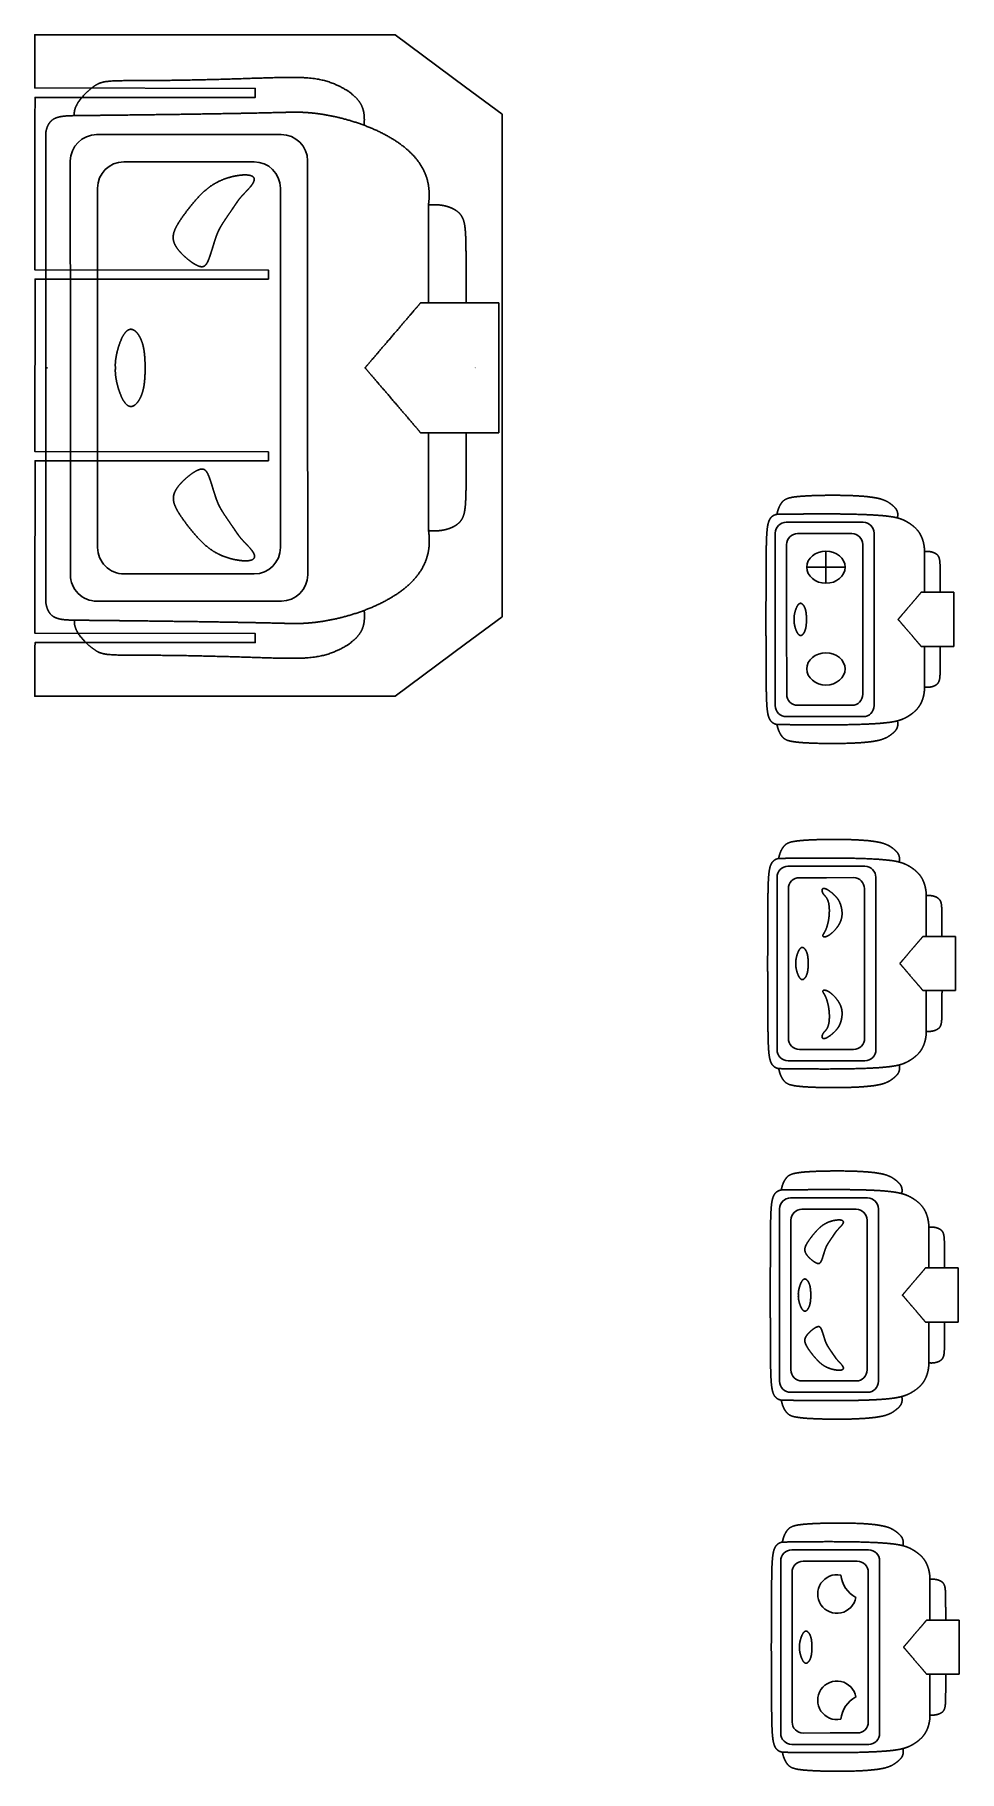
# Model space of a CAD drawing. Header units: millimetres. Extents: x -453 to 52, y -260 to 689.
import ezdxf

# ---------------------------------------------------------------- set-up
doc = ezdxf.new("R2010")
doc.units = ezdxf.units.MM
doc.layers.get('0').update_dxf_attribs({"linetype": 'CONTINUOUS'})

msp = doc.modelspace()

# ---------------------------------------------------------------- linework, layer by layer
for p, q in [((-369.01, 634.08), (-419.45, 634.07)), ((-369.01, 634.08), (-318.58, 634.09)), ((-433.84, 619.66), (-433.81, 506.61)), ((-369.01, 619.2), (-404.56, 619.19)), ((-369.01, 619.2), (-333.46, 619.21)), ((-304.18, 619.7), (-304.14, 506.64)), ((-418.96, 604.79), (-418.93, 506.61)), ((-319.05, 604.81), (-319.03, 506.64)), ((-199.66, 506.67), (-199.67, 542.21)), ((-433.78, 393.55), (-433.81, 506.61)), ((-418.91, 408.43), (-418.93, 506.61)), ((-319, 408.46), (-319.03, 506.64)), ((-304.11, 393.58), (-304.14, 506.64)), ((-199.66, 506.67), (-199.65, 471.13)), ((-21.54, 422.3), (-42.55, 422.29)), ((-21.54, 422.3), (-0.52, 422.3)), ((-48.55, 416.29), (-48.54, 369.18)), ((-42.35, 410.09), (-42.34, 369.18)), ((-21.54, 416.1), (-36.35, 416.09)), ((-21.54, 416.1), (-6.72, 416.1)), ((-0.72, 410.1), (-0.71, 369.2)), ((5.48, 416.3), (5.49, 369.2)), ((-20.86, 388.91), (-20.86, 406.49)), ((-368.95, 394.05), (-404.5, 394.04)), ((-368.95, 394.05), (-333.39, 394.06)), ((-31.31, 397.7), (-10.4, 397.7)), ((49.02, 384.02), (49.03, 354.4)), ((-368.94, 379.17), (-419.38, 379.15)), ((-368.94, 379.17), (-318.51, 379.18)), ((-48.53, 322.08), (-48.54, 369.18)), ((-42.33, 328.28), (-42.34, 369.18)), ((-0.7, 328.29), (-0.71, 369.2)), ((5.5, 322.09), (5.49, 369.2)), ((-21.51, 316.08), (-42.52, 316.08)), ((-21.51, 322.28), (-36.33, 322.28)), ((-21.51, 322.28), (-6.7, 322.29)), ((-21.51, 316.08), (-0.5, 316.09)), ((-47.61, 228.27), (-47.59, 181.16)), ((-20.59, 234.27), (-41.61, 234.27)), ((-20.59, 228.07), (-35.4, 228.07)), ((-20.59, 234.27), (0.42, 234.28)), ((-20.59, 228.07), (-5.78, 228.08)), ((6.42, 228.28), (6.44, 181.17)), ((-41.4, 222.07), (-41.39, 181.16)), ((0.22, 222.08), (0.24, 181.17)), ((49.97, 195.99), (49.98, 166.38)), ((-47.58, 134.05), (-47.59, 181.16)), ((-41.38, 140.25), (-41.39, 181.16)), ((0.25, 140.27), (0.24, 181.17)), ((6.45, 134.07), (6.44, 181.17)), ((-20.57, 134.26), (-35.38, 134.26)), ((-20.57, 134.26), (-5.75, 134.26)), ((-20.56, 128.06), (-41.58, 128.05)), ((-20.56, 128.06), (0.45, 128.07)), ((-19.19, 53.11), (-40.2, 53.1)), ((-19.19, 53.11), (1.82, 53.12)), ((-46.2, 47.1), (-46.19, 0)), ((-40, 40.9), (-39.99, 0)), ((-19.19, 46.91), (-34, 46.91)), ((-19.19, 46.91), (-4.37, 46.91)), ((1.63, 40.91), (1.64, 0.01)), ((7.83, 47.12), (7.84, 0.01)), ((51.37, 14.83), (33.58, 14.82)), ((51.37, 14.83), (51.38, -14.78)), ((1.65, -40.9), (1.64, 0.01)), ((7.85, -47.1), (7.84, 0.01)), ((-46.18, -47.11), (-46.19, 0)), ((-39.98, -40.91), (-39.99, 0)), ((51.38, -14.78), (33.58, -14.78)), ((-19.16, -46.9), (-33.98, -46.91)), ((-19.16, -46.9), (-4.35, -46.9)), ((-19.16, -53.1), (-40.17, -53.11)), ((-19.16, -53.1), (1.85, -53.1)), ((-18.56, -139.27), (-39.58, -139.27)), ((-18.56, -139.27), (2.45, -139.26)), ((-45.58, -145.28), (-45.56, -192.38)), ((-39.38, -151.48), (-39.36, -192.38)), ((-18.56, -145.47), (-33.38, -145.47)), ((-18.56, -145.47), (-3.75, -145.47)), ((2.25, -151.46), (2.26, -192.37)), ((8.45, -145.26), (8.46, -192.37)), ((52, -177.55), (34.2, -177.56)), ((52, -177.55), (52, -207.16)), ((-45.55, -239.49), (-45.56, -192.38)), ((-39.35, -233.29), (-39.36, -192.38)), ((2.27, -233.28), (2.26, -192.37)), ((8.48, -239.48), (8.46, -192.37)), ((52, -207.16), (34.21, -207.16)), ((-18.54, -245.48), (-39.55, -245.49)), ((-18.54, -239.28), (-33.35, -239.29)), ((-18.54, -239.28), (-3.72, -239.28)), ((-18.54, -245.48), (2.48, -245.48))]:
    msp.add_line(p, q)
msp.add_lwpolyline([(-217.81, 660.06), (-197.82, 645.2), (-197.82, 559.45), (-197.82, 370.66), (-217.81, 355.8), (-256.29, 327.21), (-351.75, 327.21), (-453.3, 327.21), (-453.3, 353.89), (-453.1, 356.54), (-332.78, 356.54), (-332.78, 361.44), (-453.3, 361.69), (-453.3, 373.62), (-453.1, 455.83), (-325.61, 455.83), (-325.61, 460.73), (-453.3, 460.98), (-453.1, 555.13), (-325.61, 555.13), (-325.61, 560.03), (-453.3, 560.28), (-453.3, 613), (-453.3, 642.25), (-453.1, 654.43), (-332.78, 654.43), (-332.78, 659.33), (-453.3, 659.58), (-453.3, 661.98), (-453.3, 688.65), (-351.75, 688.65), (-256.29, 688.65)], close=True)
for points in [[(-4.49, -165.22, -0.248548), (-12.75, -153.01, 2.449085)], [(-12.75, -231.76, -2.449085), (-4.49, -219.55, 0.248548)]]:
    msp.add_lwpolyline(points, format="xyb", close=True)
for centre, radius, start, end in [((-419.44, 619.67), 14.4, 90.01578, 180.01578), ((-318.58, 619.69), 14.4, 0.01578, 90.01578), ((-404.56, 604.79), 14.4, 90.01578, 180.01578), ((-333.45, 604.81), 14.4, 0.01578, 90.01578), ((-42.55, 416.29), 6, 90.01567, 180.01567), ((-0.52, 416.3), 6, 0.01567, 90.01567), ((-404.51, 408.44), 14.4, 180.01567, 270.01567), ((-333.4, 408.46), 14.4, -89.98433, 0.01567), ((-36.35, 410.09), 6, 90.01567, 180.01567), ((-6.72, 410.1), 6, 0.01567, 90.01567), ((-419.38, 393.55), 14.4, 180.01567, 270.01567), ((-318.51, 393.58), 14.4, -89.98433, 0.01567), ((-36.33, 328.28), 6, 180.01567, 270.01567), ((-6.7, 328.29), 6, -89.98433, 0.01567), ((-42.53, 322.08), 6, 180.01567, 270.01567), ((-0.5, 322.09), 6, -89.98433, 0.01567), ((-41.61, 228.27), 6, 90.01567, 180.01567), ((-35.4, 222.07), 6, 90.01567, 180.01567), ((-5.78, 222.08), 6, 0.01567, 90.01567), ((0.42, 228.28), 6, 0.01567, 90.01567), ((-41.58, 134.05), 6, 180.01567, 270.01567), ((-35.38, 140.26), 6, 180.01567, 270.01567), ((-5.75, 140.26), 6, -89.98433, 0.01567), ((0.45, 134.07), 6, -89.98433, 0.01567), ((-40.2, 47.1), 6, 90.01567, 180.01567), ((1.83, 47.12), 6, 0.01567, 90.01567), ((-34, 40.91), 6, 90.01567, 180.01567), ((-4.37, 40.91), 6, 0.01567, 90.01567), ((-40.18, -47.11), 6, 180.01567, 270.01567), ((-33.98, -40.91), 6, 180.01567, 270.01567), ((-4.35, -40.9), 6, -89.98433, 0.01567), ((1.85, -47.1), 6, -89.98433, 0.01567), ((-39.58, -145.27), 6, 90.01567, 180.01567), ((2.45, -145.26), 6, 0.01567, 90.01567), ((-33.38, -151.47), 6, 90.01567, 180.01567), ((-3.75, -151.47), 6, 0.01567, 90.01567), ((-33.35, -233.29), 6, 180.01567, 270.01567), ((-3.73, -233.28), 6, -89.98433, 0.01567), ((-39.55, -239.49), 6, 180.01567, 270.01567), ((2.48, -239.48), 6, -89.98433, 0.01567)]:
    msp.add_arc(centre, radius, start, end)
for centre, major_axis in [((-20.86, 397.7), (10.46, 0)), ((-20.87, 342.12), (10.46, -0.01))]:
    msp.add_ellipse(centre, major_axis=major_axis, ratio=0.840606)
for points in [[(-273.32, 639.19), (-273.27, 639.65), (-273.18, 640.58), (-273.12, 642.04), (-273.15, 644.1), (-273.47, 646.87), (-274.37, 649.81), (-276.23, 652.9), (-279.35, 656.05), (-283.66, 659.06), (-288.84, 661.69), (-294.57, 663.71), (-300.84, 664.96), (-308.1, 665.43), (-317.84, 665.36), (-330.29, 664.98), (-344.96, 664.48), (-360.82, 664.03), (-376.53, 663.73), (-390.76, 663.61), (-402.41, 663.6), (-410.83, 663.52), (-416.16, 663.04), (-419.47, 661.69), (-423.41, 658.75), (-427.84, 654.45), (-430.7, 650.43), (-431.71, 647.4), (-431.75, 645.42), (-431.62, 644.45)], [(-238.13, 595.58), (-237.93, 596.93), (-237.64, 599.57), (-237.56, 603.43), (-238.18, 608.36), (-240.16, 614.13), (-243.36, 619.49), (-247.73, 624.43), (-253.15, 628.92), (-259.42, 632.93), (-266.31, 636.45), (-273.58, 639.44), (-281, 641.9), (-288.4, 643.82), (-295.66, 645.21), (-302.73, 646.09), (-308.22, 646.4), (-312.23, 646.41), (-314.85, 646.32), (-316.16, 646.25)], [(-277.64, 654.17), (-277.64, 654.17), (-277.64, 654.17), (-277.64, 654.17), (-277.64, 654.17), (-277.64, 654.17)], [(-431.65, 644.65), (-431.65, 644.6), (-431.66, 644.56), (-431.67, 644.52), (-431.68, 644.48), (-431.69, 644.43)], [(-431.62, 644.45), (-431.62, 644.45), (-431.62, 644.45), (-431.63, 644.45), (-431.63, 644.44), (-431.64, 644.44), (-431.66, 644.44), (-431.67, 644.44), (-431.68, 644.43), (-431.69, 644.43)], [(-431.62, 644.45), (-431.62, 644.45), (-431.62, 644.45), (-431.63, 644.44), (-431.63, 644.44), (-431.64, 644.44), (-431.66, 644.44), (-431.67, 644.44), (-431.68, 644.43), (-431.69, 644.43)], [(-431.69, 644.43), (-431.69, 644.43), (-431.69, 644.43), (-431.69, 644.42), (-431.69, 644.42), (-431.69, 644.42), (-431.69, 644.42), (-431.69, 644.42), (-431.69, 644.42), (-431.69, 644.41)], [(-431.69, 644.43), (-431.69, 644.43), (-431.69, 644.43), (-431.69, 644.42), (-431.69, 644.42), (-431.69, 644.42), (-431.69, 644.42), (-431.69, 644.42), (-431.69, 644.42), (-431.69, 644.41)], [(-427.67, 644.49), (-428.41, 644.48), (-429.17, 644.47), (-429.96, 644.47), (-430.78, 644.46), (-431.62, 644.45)], [(-406.47, 644.74), (-407.32, 644.73), (-409.01, 644.71), (-411.56, 644.68), (-414.95, 644.64), (-419.19, 644.59), (-422.58, 644.55), (-425.12, 644.52), (-426.82, 644.5), (-427.67, 644.49)], [(-245.54, 621.74), (-245.54, 621.74), (-245.54, 621.74), (-245.54, 621.74), (-245.54, 621.74), (-245.54, 621.74)], [(-358.28, 565.71), (-358.14, 566.08), (-357.84, 566.86), (-357.4, 568.12), (-356.81, 569.95), (-356.07, 572.34), (-355.36, 574.68), (-354.67, 576.86), (-354, 578.83), (-353.3, 580.61), (-352.49, 582.32), (-351.52, 584.07), (-350.34, 585.96), (-348.96, 588.03), (-347.47, 590.21), (-345.99, 592.37), (-344.61, 594.4), (-343.42, 596.17), (-342.4, 597.67), (-341.46, 598.96), (-340.42, 600.21), (-339.14, 601.58), (-337.57, 603.17), (-335.87, 604.97), (-334.34, 606.86), (-333.32, 608.67), (-333.12, 610.2), (-333.93, 611.33), (-335.71, 611.98), (-338.28, 612.16), (-341.38, 611.93), (-344.7, 611.33), (-348.01, 610.44), (-351.15, 609.29), (-354.04, 607.9), (-356.7, 606.28), (-359.15, 604.44), (-361.44, 602.39), (-363.65, 600.14), (-365.82, 597.72), (-367.95, 595.17), (-370.02, 592.55), (-371.98, 589.94), (-373.76, 587.38), (-375.31, 584.94), (-376.53, 582.64), (-377.36, 580.48), (-377.74, 578.45), (-377.64, 576.48), (-377.04, 574.53), (-375.97, 572.57), (-374.48, 570.6), (-372.68, 568.65), (-370.69, 566.81), (-368.64, 565.14), (-366.66, 563.73), (-364.84, 562.66), (-363.24, 561.99), (-361.88, 561.77), (-360.76, 562.02), (-359.83, 562.75), (-359.19, 563.72), (-358.73, 564.65), (-358.43, 565.35), (-358.28, 565.71)], [(-217.45, 542.2), (-217.46, 543.59), (-217.47, 546.34), (-217.49, 550.32), (-217.51, 555.33), (-217.53, 561.1), (-217.55, 566.36), (-217.59, 571.12), (-217.65, 575.35), (-217.77, 579.07), (-217.98, 582.29), (-218.33, 585.03), (-218.89, 587.35), (-219.73, 589.29), (-220.9, 590.93), (-222.42, 592.3), (-224.25, 593.44), (-226.32, 594.36), (-228.56, 595.06), (-230.9, 595.54), (-233.28, 595.79), (-235.21, 595.82), (-236.67, 595.74), (-237.64, 595.64), (-238.13, 595.58)], [(-238.13, 595.58), (-238.13, 593.45), (-238.13, 589.18), (-238.12, 582.77), (-238.12, 574.23), (-238.11, 563.55), (-238.11, 555), (-238.1, 548.59), (-238.1, 544.32), (-238.1, 542.19)], [(-242.38, 542.18), (-243.59, 540.76), (-246.02, 537.92), (-249.66, 533.66), (-254.52, 527.98), (-260.59, 520.88), (-265.44, 515.2), (-269.08, 510.94), (-271.51, 508.1), (-272.72, 506.68)], [(-238.1, 542.19), (-238.51, 542.19), (-239.26, 542.18), (-240.18, 542.18), (-241.04, 542.18), (-241.72, 542.18), (-242.06, 542.18), (-242.25, 542.18), (-242.34, 542.18), (-242.38, 542.18)], [(-217.45, 542.2), (-219.44, 542.2), (-222.81, 542.19), (-226.1, 542.19), (-227.65, 542.19), (-227.9, 542.19), (-229.45, 542.19), (-232.74, 542.19), (-236.12, 542.19), (-238.1, 542.19)], [(-199.67, 542.21), (-199.83, 542.21), (-200.21, 542.21), (-200.98, 542.21), (-202.41, 542.2), (-205.22, 542.2), (-208.81, 542.2), (-212.62, 542.2), (-215.75, 542.2), (-217.45, 542.2)], [(-392.97, 506.62), (-392.97, 506.99), (-392.97, 507.74), (-392.98, 508.86), (-393.03, 510.33), (-393.13, 512.16), (-393.28, 513.97), (-393.49, 515.76), (-393.79, 517.55), (-394.2, 519.33), (-394.76, 521.1), (-395.49, 522.85), (-396.4, 524.51), (-397.49, 525.99), (-398.72, 527.13), (-400.04, 527.78), (-401.4, 527.8), (-402.74, 527.13), (-404.02, 525.81), (-405.2, 523.94), (-406.26, 521.69), (-407.17, 519.23), (-407.93, 516.72), (-408.53, 514.3), (-408.95, 512.03), (-409.21, 509.98), (-409.28, 508.51), (-409.26, 507.52), (-409.21, 506.91), (-409.18, 506.61)], [(-446.24, 506.6), (-446.28, 506.6), (-446.36, 506.6), (-446.47, 506.61), (-446.63, 506.61), (-446.82, 506.61), (-446.97, 506.61), (-447.09, 506.62), (-447.16, 506.62), (-447.2, 506.62)], [(-446.24, 506.6), (-446.28, 506.6), (-446.36, 506.6), (-446.47, 506.6), (-446.63, 506.6), (-446.82, 506.59), (-446.97, 506.59), (-447.09, 506.59), (-447.16, 506.59), (-447.2, 506.59)], [(-392.97, 506.62), (-392.97, 506.24), (-392.97, 505.49), (-392.98, 504.38), (-393.02, 502.9), (-393.12, 501.08), (-393.27, 499.27), (-393.48, 497.47), (-393.78, 495.69), (-394.19, 493.91), (-394.75, 492.13), (-395.48, 490.38), (-396.39, 488.72), (-397.48, 487.24), (-398.71, 486.1), (-400.03, 485.45), (-401.39, 485.43), (-402.73, 486.1), (-404.01, 487.42), (-405.19, 489.29), (-406.25, 491.54), (-407.17, 494), (-407.93, 496.5), (-408.52, 498.93), (-408.95, 501.19), (-409.21, 503.25), (-409.28, 504.71), (-409.26, 505.7), (-409.21, 506.32), (-409.18, 506.61)], [(-272.7, 506.65), (-272.7, 506.66), (-272.71, 506.66), (-272.71, 506.67), (-272.72, 506.68), (-272.72, 506.68)], [(-272.7, 506.65), (-272.7, 506.64), (-272.71, 506.64), (-272.71, 506.63), (-272.72, 506.62), (-272.72, 506.62)], [(-242.36, 471.13), (-243.57, 472.55), (-246, 475.39), (-249.65, 479.65), (-254.5, 485.33), (-260.58, 492.42), (-265.44, 498.1), (-269.08, 502.36), (-271.51, 505.2), (-272.72, 506.62)], [(-212.56, 506.73), (-212.56, 506.72), (-212.55, 506.71), (-212.55, 506.69), (-212.54, 506.68), (-212.54, 506.67)], [(-212.56, 506.6), (-212.56, 506.61), (-212.55, 506.63), (-212.55, 506.64), (-212.54, 506.65), (-212.54, 506.67)], [(-238.08, 471.13), (-238.49, 471.13), (-239.24, 471.13), (-240.16, 471.13), (-241.02, 471.13), (-241.7, 471.13), (-242.04, 471.13), (-242.23, 471.13), (-242.32, 471.13), (-242.36, 471.13)], [(-217.43, 471.13), (-219.42, 471.13), (-222.79, 471.13), (-226.08, 471.13), (-227.63, 471.13), (-227.89, 471.13), (-229.43, 471.13), (-232.72, 471.13), (-236.1, 471.13), (-238.08, 471.13)], [(-217.43, 471.13), (-217.44, 469.74), (-217.45, 466.99), (-217.47, 463.01), (-217.48, 458), (-217.5, 452.23), (-217.52, 446.97), (-217.55, 442.21), (-217.61, 437.98), (-217.73, 434.26), (-217.94, 431.04), (-218.29, 428.3), (-218.85, 425.98), (-219.68, 424.04), (-220.85, 422.4), (-222.37, 421.03), (-224.2, 419.88), (-226.28, 418.96), (-228.52, 418.26), (-230.85, 417.79), (-233.23, 417.53), (-235.16, 417.51), (-236.62, 417.58), (-237.59, 417.68), (-238.08, 417.73)], [(-238.08, 417.73), (-238.08, 419.87), (-238.08, 424.14), (-238.08, 430.55), (-238.08, 439.09), (-238.08, 449.77), (-238.08, 458.32), (-238.08, 464.73), (-238.08, 469), (-238.08, 471.13)], [(-199.65, 471.13), (-199.81, 471.13), (-200.19, 471.13), (-200.96, 471.13), (-202.39, 471.13), (-205.2, 471.13), (-208.79, 471.13), (-212.6, 471.13), (-215.73, 471.13), (-217.43, 471.13)], [(-358.18, 447.5), (-358.03, 447.14), (-357.74, 446.36), (-357.29, 445.1), (-356.7, 443.27), (-355.96, 440.88), (-355.24, 438.54), (-354.55, 436.36), (-353.88, 434.4), (-353.17, 432.62), (-352.36, 430.91), (-351.39, 429.16), (-350.2, 427.27), (-348.82, 425.2), (-347.33, 423.03), (-345.84, 420.87), (-344.46, 418.85), (-343.26, 417.07), (-342.25, 415.58), (-341.3, 414.28), (-340.26, 413.04), (-338.98, 411.67), (-337.41, 410.08), (-335.7, 408.28), (-334.16, 406.39), (-333.14, 404.59), (-332.94, 403.06), (-333.75, 401.93), (-335.53, 401.28), (-338.1, 401.09), (-341.19, 401.32), (-344.52, 401.91), (-347.83, 402.8), (-350.97, 403.94), (-353.87, 405.33), (-356.53, 406.94), (-358.98, 408.77), (-361.28, 410.82), (-363.49, 413.07), (-365.66, 415.49), (-367.79, 418.03), (-369.87, 420.65), (-371.83, 423.26), (-373.62, 425.81), (-375.17, 428.25), (-376.4, 430.55), (-377.23, 432.7), (-377.62, 434.74), (-377.52, 436.71), (-376.93, 438.65), (-375.86, 440.62), (-374.37, 442.59), (-372.57, 444.54), (-370.59, 446.39), (-368.54, 448.06), (-366.56, 449.48), (-364.74, 450.55), (-363.14, 451.22), (-361.79, 451.44), (-360.66, 451.2), (-359.73, 450.47), (-359.09, 449.5), (-358.63, 448.57), (-358.33, 447.87), (-358.18, 447.5)], [(18.19, 424.64), (18.25, 424.93), (18.35, 425.51), (18.43, 426.33), (18.38, 427.35), (18.06, 428.48), (17.51, 429.49), (16.77, 430.38), (15.91, 431.2), (14.97, 431.96), (13.98, 432.69), (12.9, 433.41), (11.6, 434.1), (9.96, 434.75), (7.84, 435.34), (5.15, 435.85), (1.87, 436.27), (-1.98, 436.6), (-6.28, 436.83), (-10.92, 436.97), (-15.73, 437.02), (-20.54, 437.01), (-25.18, 436.92), (-29.47, 436.78), (-33.29, 436.57), (-36.54, 436.31), (-39.17, 435.97), (-41.19, 435.54), (-42.7, 435), (-43.81, 434.32), (-44.67, 433.5), (-45.37, 432.56), (-45.97, 431.56), (-46.46, 430.58), (-46.85, 429.65), (-47.17, 428.64), (-47.4, 427.79), (-47.54, 427.18), (-47.62, 426.8), (-47.65, 426.61)], [(-238.08, 417.73), (-237.88, 416.39), (-237.59, 413.75), (-237.51, 409.89), (-238.12, 404.96), (-240.1, 399.19), (-243.3, 393.83), (-247.66, 388.88), (-253.08, 384.39), (-259.35, 380.38), (-266.24, 376.86), (-273.51, 373.86), (-280.93, 371.39), (-288.33, 369.47), (-295.59, 368.08), (-302.66, 367.19), (-308.14, 366.88), (-312.15, 366.87), (-314.78, 366.96), (-316.08, 367.02)], [(-47.65, 426.61), (-47.92, 426.55), (-48.43, 426.42), (-49.15, 426.17), (-49.99, 425.73), (-50.85, 425), (-51.53, 424.07), (-52.06, 422.97), (-52.46, 421.68), (-52.77, 420.19), (-53, 418.48), (-53.17, 416.52), (-53.3, 414.28), (-53.4, 411.74), (-53.47, 408.89), (-53.52, 405.75), (-53.55, 402.39), (-53.57, 398.86), (-53.58, 395.24), (-53.59, 391.61), (-53.6, 388.05), (-53.61, 384.63), (-53.62, 381.4), (-53.63, 378.41), (-53.65, 375.68), (-53.67, 373.22), (-53.68, 371.46), (-53.7, 370.27), (-53.71, 369.54), (-53.72, 369.18)], [(-47.63, 426.62), (-47.63, 426.62), (-47.63, 426.62), (-47.63, 426.61), (-47.64, 426.61), (-47.64, 426.61), (-47.65, 426.61), (-47.65, 426.61), (-47.65, 426.61), (-47.65, 426.61)], [(-47.65, 426.61), (-47.65, 426.61), (-47.65, 426.61), (-47.65, 426.61), (-47.65, 426.61), (-47.65, 426.61), (-47.65, 426.6), (-47.65, 426.6), (-47.65, 426.6), (-47.65, 426.6)], [(-37.15, 426.74), (-37.57, 426.73), (-38.4, 426.72), (-39.66, 426.71), (-41.34, 426.69), (-43.43, 426.66), (-45.11, 426.65), (-46.37, 426.63), (-47.21, 426.62), (-47.63, 426.62)], [(18.19, 424.64), (17.29, 424.88), (15.21, 425.32), (11.26, 425.86), (4.47, 426.37), (-6.32, 426.74), (-16.98, 426.86), (-26.43, 426.84), (-33.45, 426.78), (-37.15, 426.74)], [(33, 406.26), (33, 406.5), (32.99, 406.98), (32.96, 407.71), (32.88, 408.68), (32.7, 409.9), (32.45, 411.14), (32.11, 412.37), (31.69, 413.59), (31.18, 414.79), (30.57, 415.94), (29.87, 417.04), (29.07, 418.06), (28.18, 419), (27.23, 419.86), (26.25, 420.64), (25.26, 421.36), (24.25, 422.02), (23.23, 422.63), (22.17, 423.2), (21.01, 423.72), (19.97, 424.11), (19.11, 424.38), (18.5, 424.55), (18.19, 424.64)], [(41.61, 384.01), (41.61, 384.61), (41.61, 385.79), (41.6, 387.48), (41.6, 389.62), (41.59, 392.06), (41.58, 394.28), (41.56, 396.28), (41.53, 398.04), (41.47, 399.58), (41.38, 400.9), (41.22, 402.01), (40.97, 402.94), (40.62, 403.72), (40.12, 404.37), (39.49, 404.93), (38.73, 405.39), (37.87, 405.76), (36.95, 406.05), (35.99, 406.24), (35.01, 406.34), (34.21, 406.35), (33.6, 406.32), (33.2, 406.28), (33, 406.26)], [(33, 406.26), (33, 405.37), (33, 403.59), (33, 400.92), (33, 397.36), (33, 392.91), (33.01, 389.35), (33.01, 386.68), (33.01, 384.9), (33.01, 384.01)], [(-245.47, 391.57), (-245.47, 391.57), (-245.47, 391.57), (-245.47, 391.57), (-245.47, 391.57), (-245.47, 391.57)], [(31.23, 384.01), (30.72, 383.41), (29.71, 382.23), (28.19, 380.45), (26.17, 378.08), (23.64, 375.12), (21.62, 372.74), (20.1, 370.97), (19.09, 369.78), (18.58, 369.19)], [(33.01, 384.01), (32.94, 384.01), (32.79, 384.01), (32.58, 384.01), (32.3, 384.01), (31.94, 384.01), (31.65, 384.01), (31.44, 384.01), (31.3, 384.01), (31.23, 384.01)], [(41.61, 384.01), (41.27, 384.01), (40.58, 384.01), (39.55, 384.01), (38.17, 384.01), (36.45, 384.01), (35.07, 384.01), (34.04, 384.01), (33.35, 384.01), (33.01, 384.01)], [(49.02, 384.02), (48.73, 384.02), (48.13, 384.02), (47.24, 384.02), (46.06, 384.01), (44.58, 384.01), (43.39, 384.01), (42.5, 384.01), (41.91, 384.01), (41.61, 384.01)], [(-273.24, 374.11), (-273.19, 373.65), (-273.11, 372.72), (-273.04, 371.26), (-273.08, 369.2), (-273.39, 366.43), (-274.29, 363.49), (-276.15, 360.39), (-279.26, 357.25), (-283.58, 354.24), (-288.75, 351.6), (-294.48, 349.58), (-300.75, 348.33), (-308.02, 347.85), (-317.75, 347.91), (-330.2, 348.29), (-344.88, 348.78), (-360.73, 349.22), (-376.44, 349.51), (-390.68, 349.62), (-402.32, 349.63), (-410.74, 349.7), (-416.08, 350.18), (-419.38, 351.53), (-423.33, 354.46), (-427.76, 358.76), (-430.62, 362.78), (-431.63, 365.81), (-431.68, 367.79), (-431.55, 368.77)], [(-31.52, 369.19), (-31.52, 369.34), (-31.52, 369.65), (-31.52, 370.12), (-31.54, 370.73), (-31.58, 371.49), (-31.64, 372.25), (-31.74, 373), (-31.86, 373.74), (-32.04, 374.48), (-32.27, 375.22), (-32.57, 375.95), (-32.95, 376.64), (-33.39, 377.26), (-33.89, 377.73), (-34.44, 378.01), (-35, 378.02), (-35.55, 377.75), (-36.09, 377.21), (-36.58, 376.43), (-37.03, 375.5), (-37.42, 374.48), (-37.75, 373.43), (-38, 372.42), (-38.18, 371.47), (-38.29, 370.61), (-38.32, 369.99), (-38.31, 369.57), (-38.29, 369.31), (-38.27, 369.19)], [(-431.61, 368.78), (-431.61, 368.78), (-431.61, 368.79), (-431.61, 368.79), (-431.61, 368.79), (-431.61, 368.79), (-431.61, 368.79), (-431.61, 368.79), (-431.62, 368.8), (-431.62, 368.8)], [(-431.55, 368.77), (-431.55, 368.77), (-431.55, 368.77), (-431.55, 368.77), (-431.56, 368.77), (-431.57, 368.77), (-431.58, 368.77), (-431.59, 368.78), (-431.61, 368.78), (-431.61, 368.78)], [(-431.57, 368.57), (-431.58, 368.61), (-431.59, 368.65), (-431.59, 368.69), (-431.6, 368.74), (-431.61, 368.78)], [(-427.59, 368.72), (-428.33, 368.73), (-429.1, 368.74), (-429.89, 368.75), (-430.7, 368.76), (-431.55, 368.77)], [(-406.4, 368.49), (-407.24, 368.5), (-408.94, 368.52), (-411.48, 368.55), (-414.87, 368.58), (-419.11, 368.63), (-422.5, 368.67), (-425.05, 368.7), (-426.74, 368.71), (-427.59, 368.72)], [(-47.62, 311.76), (-47.89, 311.81), (-48.4, 311.94), (-49.12, 312.19), (-49.95, 312.63), (-50.82, 313.37), (-51.5, 314.29), (-52.03, 315.4), (-52.43, 316.69), (-52.74, 318.17), (-52.97, 319.88), (-53.15, 321.84), (-53.28, 324.08), (-53.38, 326.63), (-53.45, 329.48), (-53.5, 332.61), (-53.53, 335.97), (-53.55, 339.5), (-53.57, 343.12), (-53.58, 346.75), (-53.59, 350.32), (-53.6, 353.74), (-53.61, 356.96), (-53.63, 359.95), (-53.64, 362.69), (-53.66, 365.15), (-53.68, 366.9), (-53.7, 368.09), (-53.71, 368.83), (-53.72, 369.18)], [(-31.52, 369.19), (-31.52, 369.03), (-31.52, 368.72), (-31.52, 368.26), (-31.54, 367.64), (-31.58, 366.88), (-31.64, 366.13), (-31.73, 365.38), (-31.86, 364.64), (-32.04, 363.89), (-32.27, 363.15), (-32.57, 362.43), (-32.94, 361.73), (-33.39, 361.12), (-33.89, 360.64), (-34.43, 360.37), (-34.99, 360.35), (-35.55, 360.62), (-36.08, 361.17), (-36.58, 361.94), (-37.03, 362.87), (-37.42, 363.89), (-37.75, 364.94), (-38, 365.95), (-38.18, 366.9), (-38.29, 367.76), (-38.32, 368.38), (-38.31, 368.8), (-38.29, 369.06), (-38.27, 369.19)], [(31.23, 354.4), (30.73, 354.99), (29.72, 356.18), (28.2, 357.95), (26.17, 360.32), (23.64, 363.27), (21.62, 365.64), (20.1, 367.41), (19.09, 368.6), (18.58, 369.19)], [(-277.56, 359.13), (-277.56, 359.13), (-277.56, 359.13), (-277.56, 359.13), (-277.56, 359.13), (-277.56, 359.13)], [(33.02, 354.4), (32.95, 354.4), (32.8, 354.4), (32.59, 354.4), (32.3, 354.4), (31.95, 354.4), (31.66, 354.4), (31.45, 354.4), (31.31, 354.4), (31.23, 354.4)], [(41.62, 354.4), (41.28, 354.4), (40.59, 354.4), (39.56, 354.4), (38.18, 354.4), (36.46, 354.4), (35.08, 354.4), (34.05, 354.4), (33.36, 354.4), (33.02, 354.4)], [(41.62, 354.4), (41.62, 353.8), (41.62, 352.63), (41.61, 350.93), (41.61, 348.8), (41.6, 346.35), (41.59, 344.13), (41.57, 342.14), (41.54, 340.37), (41.49, 338.84), (41.39, 337.52), (41.24, 336.41), (40.99, 335.47), (40.63, 334.7), (40.14, 334.04), (39.51, 333.49), (38.75, 333.02), (37.89, 332.65), (36.97, 332.36), (36.01, 332.17), (35.03, 332.07), (34.23, 332.06), (33.62, 332.09), (33.22, 332.13), (33.02, 332.15)], [(33.02, 332.15), (33.02, 333.04), (33.02, 334.82), (33.02, 337.49), (33.02, 341.05), (33.02, 345.5), (33.02, 349.06), (33.02, 351.73), (33.02, 353.51), (33.02, 354.4)], [(49.03, 354.4), (48.73, 354.4), (48.14, 354.4), (47.25, 354.4), (46.07, 354.4), (44.58, 354.4), (43.4, 354.4), (42.51, 354.4), (41.92, 354.4), (41.62, 354.4)], [(33.02, 332.15), (33.02, 331.91), (33.01, 331.43), (32.98, 330.7), (32.9, 329.73), (32.72, 328.51), (32.47, 327.27), (32.14, 326.04), (31.72, 324.82), (31.21, 323.62), (30.6, 322.46), (29.89, 321.37), (29.09, 320.35), (28.21, 319.41), (27.26, 318.55), (26.28, 317.76), (25.28, 317.04), (24.28, 316.38), (23.26, 315.77), (22.2, 315.21), (21.04, 314.68), (20, 314.29), (19.14, 314.02), (18.53, 313.85), (18.22, 313.77)], [(18.22, 313.77), (18.28, 313.47), (18.38, 312.89), (18.46, 312.07), (18.41, 311.05), (18.09, 309.92), (17.54, 308.92), (16.8, 308.02), (15.94, 307.21), (15, 306.44), (14.02, 305.71), (12.93, 304.99), (11.63, 304.3), (9.99, 303.64), (7.88, 303.05), (5.19, 302.54), (1.9, 302.12), (-1.94, 301.79), (-6.25, 301.56), (-10.89, 301.42), (-15.7, 301.36), (-20.51, 301.37), (-25.14, 301.45), (-29.44, 301.6), (-33.26, 301.8), (-36.51, 302.06), (-39.13, 302.4), (-41.15, 302.83), (-42.66, 303.37), (-43.78, 304.05), (-44.63, 304.87), (-45.34, 305.81), (-45.93, 306.81), (-46.43, 307.79), (-46.82, 308.72), (-47.14, 309.72), (-47.37, 310.57), (-47.51, 311.18), (-47.58, 311.57), (-47.62, 311.76)], [(18.22, 313.77), (17.32, 313.53), (15.24, 313.08), (11.29, 312.54), (4.51, 312.03), (-6.28, 311.65), (-16.95, 311.52), (-26.4, 311.54), (-33.42, 311.59), (-37.11, 311.63)], [(-47.62, 311.76), (-47.62, 311.76), (-47.62, 311.76), (-47.62, 311.76), (-47.62, 311.76), (-47.62, 311.76), (-47.62, 311.76), (-47.62, 311.76), (-47.62, 311.76), (-47.62, 311.76)], [(-47.59, 311.75), (-47.59, 311.75), (-47.6, 311.75), (-47.6, 311.75), (-47.6, 311.75), (-47.61, 311.75), (-47.61, 311.75), (-47.62, 311.75), (-47.62, 311.76), (-47.62, 311.76)], [(-37.11, 311.63), (-37.53, 311.64), (-38.37, 311.65), (-39.63, 311.66), (-41.31, 311.68), (-43.4, 311.7), (-45.08, 311.72), (-46.34, 311.74), (-47.17, 311.75), (-47.59, 311.75)], [(19.13, 236.61), (19.2, 236.91), (19.3, 237.48), (19.37, 238.31), (19.32, 239.32), (19, 240.46), (18.46, 241.46), (17.72, 242.36), (16.85, 243.17), (15.92, 243.93), (14.93, 244.67), (13.84, 245.39), (12.55, 246.08), (10.9, 246.73), (8.79, 247.32), (6.1, 247.83), (2.81, 248.25), (-1.03, 248.57), (-5.34, 248.8), (-9.98, 248.94), (-14.79, 249), (-19.6, 248.98), (-24.23, 248.9), (-28.53, 248.76), (-32.35, 248.55), (-35.6, 248.28), (-38.22, 247.95), (-40.25, 247.52), (-41.75, 246.97), (-42.87, 246.29), (-43.72, 245.47), (-44.42, 244.53), (-45.02, 243.54), (-45.52, 242.55), (-45.9, 241.62), (-46.23, 240.62), (-46.45, 239.77), (-46.59, 239.16), (-46.67, 238.77), (-46.71, 238.59)], [(-46.71, 238.59), (-46.97, 238.53), (-47.49, 238.4), (-48.2, 238.15), (-49.04, 237.71), (-49.9, 236.97), (-50.58, 236.05), (-51.11, 234.94), (-51.52, 233.65), (-51.82, 232.17), (-52.05, 230.46), (-52.23, 228.5), (-52.36, 226.26), (-52.45, 223.71), (-52.52, 220.86), (-52.57, 217.73), (-52.6, 214.36), (-52.62, 210.83), (-52.64, 207.21), (-52.65, 203.58), (-52.65, 200.02), (-52.66, 196.6), (-52.67, 193.38), (-52.68, 190.39), (-52.7, 187.65), (-52.72, 185.19), (-52.74, 183.44), (-52.75, 182.25), (-52.77, 181.51), (-52.77, 181.16)], [(-46.71, 238.59), (-46.71, 238.59), (-46.71, 238.59), (-46.71, 238.58), (-46.71, 238.58), (-46.71, 238.58), (-46.71, 238.58), (-46.71, 238.58), (-46.71, 238.58), (-46.71, 238.58)], [(-46.68, 238.59), (-46.68, 238.59), (-46.68, 238.59), (-46.69, 238.59), (-46.69, 238.59), (-46.7, 238.59), (-46.7, 238.59), (-46.7, 238.59), (-46.71, 238.59), (-46.71, 238.59)], [(-36.2, 238.71), (-36.62, 238.71), (-37.46, 238.7), (-38.71, 238.69), (-40.39, 238.67), (-42.49, 238.64), (-44.16, 238.62), (-45.42, 238.61), (-46.26, 238.6), (-46.68, 238.59)], [(19.13, 236.61), (18.23, 236.85), (16.16, 237.29), (12.21, 237.83), (5.42, 238.34), (-5.37, 238.72), (-16.04, 238.83), (-25.48, 238.82), (-32.51, 238.76), (-36.2, 238.71)], [(33.94, 218.23), (33.94, 218.47), (33.94, 218.96), (33.91, 219.68), (33.83, 220.65), (33.65, 221.88), (33.39, 223.11), (33.06, 224.35), (32.64, 225.57), (32.13, 226.77), (31.52, 227.92), (30.81, 229.02), (30.01, 230.04), (29.13, 230.98), (28.18, 231.84), (27.2, 232.62), (26.2, 233.34), (25.2, 234), (24.18, 234.61), (23.11, 235.18), (21.95, 235.7), (20.91, 236.09), (20.06, 236.36), (19.45, 236.53), (19.13, 236.61)], [(-22.57, 222.05), (-22.47, 222.12), (-22.22, 222.22), (-21.76, 222.25), (-20.96, 222.03), (-19.76, 221.39), (-18.48, 220.49), (-17.25, 219.48), (-16.14, 218.45), (-15.21, 217.47), (-14.45, 216.54), (-13.85, 215.62), (-13.37, 214.68), (-12.96, 213.67), (-12.62, 212.58), (-12.34, 211.41), (-12.14, 210.18), (-12.03, 208.92), (-12.05, 207.64), (-12.2, 206.36), (-12.52, 205.08), (-13.02, 203.79), (-13.69, 202.5), (-14.53, 201.21), (-15.53, 199.93), (-16.64, 198.71), (-17.82, 197.62), (-19, 196.72), (-20.13, 196.08), (-21.12, 195.74), (-21.91, 195.7), (-22.44, 195.89), (-22.66, 196.24), (-22.56, 196.69), (-22.19, 197.31), (-21.63, 198.19), (-20.98, 199.44), (-20.34, 201.1), (-19.77, 203.12), (-19.32, 205.42), (-19.05, 207.83), (-18.96, 210.21), (-19.06, 212.4), (-19.35, 214.29), (-19.79, 215.78), (-20.36, 216.89), (-21.01, 217.71), (-21.67, 218.39), (-22.28, 219.08), (-22.76, 219.88), (-23.03, 220.77), (-23.02, 221.42), (-22.86, 221.8), (-22.68, 221.98), (-22.57, 222.05)], [(42.56, 195.99), (42.56, 196.59), (42.55, 197.76), (42.55, 199.46), (42.54, 201.59), (42.53, 204.04), (42.52, 206.26), (42.51, 208.25), (42.47, 210.02), (42.42, 211.56), (42.32, 212.87), (42.16, 213.99), (41.92, 214.92), (41.56, 215.69), (41.07, 216.35), (40.43, 216.9), (39.67, 217.36), (38.82, 217.74), (37.9, 218.02), (36.93, 218.22), (35.95, 218.32), (35.15, 218.33), (34.55, 218.3), (34.15, 218.26), (33.94, 218.23)], [(33.94, 218.23), (33.94, 217.34), (33.94, 215.56), (33.95, 212.89), (33.95, 209.33), (33.95, 204.88), (33.95, 201.32), (33.95, 198.65), (33.95, 196.87), (33.95, 195.98)], [(-30.58, 181.16), (-30.57, 181.32), (-30.57, 181.63), (-30.58, 182.1), (-30.59, 182.71), (-30.63, 183.47), (-30.7, 184.22), (-30.79, 184.97), (-30.92, 185.72), (-31.09, 186.46), (-31.33, 187.2), (-31.63, 187.92), (-32, 188.62), (-32.44, 189.23), (-32.95, 189.71), (-33.49, 189.98), (-34.05, 190), (-34.61, 189.73), (-35.14, 189.18), (-35.64, 188.41), (-36.09, 187.48), (-36.48, 186.45), (-36.8, 185.41), (-37.06, 184.4), (-37.24, 183.45), (-37.35, 182.58), (-37.38, 181.97), (-37.36, 181.55), (-37.34, 181.29), (-37.33, 181.16)], [(32.17, 195.98), (31.67, 195.39), (30.66, 194.2), (29.14, 192.43), (27.11, 190.06), (24.59, 187.09), (22.56, 184.72), (21.05, 182.94), (20.03, 181.76), (19.53, 181.16)], [(33.95, 195.98), (33.88, 195.98), (33.74, 195.98), (33.53, 195.98), (33.24, 195.98), (32.89, 195.98), (32.6, 195.98), (32.39, 195.98), (32.24, 195.98), (32.17, 195.98)], [(42.56, 195.99), (42.21, 195.99), (41.53, 195.99), (40.49, 195.99), (39.12, 195.99), (37.4, 195.99), (36.02, 195.98), (34.99, 195.98), (34.3, 195.98), (33.95, 195.98)], [(49.97, 195.99), (49.67, 195.99), (49.08, 195.99), (48.19, 195.99), (47, 195.99), (45.52, 195.99), (44.34, 195.99), (43.45, 195.99), (42.85, 195.99), (42.56, 195.99)], [(-46.68, 123.73), (-46.94, 123.79), (-47.46, 123.92), (-48.17, 124.17), (-49.01, 124.61), (-49.87, 125.35), (-50.55, 126.27), (-51.08, 127.37), (-51.49, 128.66), (-51.79, 130.15), (-52.03, 131.86), (-52.2, 133.81), (-52.33, 136.06), (-52.43, 138.6), (-52.5, 141.45), (-52.55, 144.59), (-52.58, 147.95), (-52.61, 151.48), (-52.62, 155.1), (-52.63, 158.73), (-52.64, 162.29), (-52.65, 165.71), (-52.66, 168.94), (-52.68, 171.93), (-52.7, 174.66), (-52.72, 177.12), (-52.74, 178.87), (-52.75, 180.06), (-52.77, 180.8), (-52.77, 181.16)], [(-30.58, 181.16), (-30.57, 181.01), (-30.57, 180.7), (-30.58, 180.23), (-30.59, 179.62), (-30.63, 178.86), (-30.7, 178.1), (-30.79, 177.36), (-30.92, 176.61), (-31.09, 175.87), (-31.32, 175.13), (-31.62, 174.4), (-32, 173.71), (-32.44, 173.09), (-32.94, 172.62), (-33.49, 172.34), (-34.05, 172.33), (-34.6, 172.6), (-35.14, 173.14), (-35.63, 173.91), (-36.08, 174.85), (-36.47, 175.87), (-36.8, 176.92), (-37.05, 177.93), (-37.24, 178.88), (-37.35, 179.74), (-37.37, 180.36), (-37.36, 180.78), (-37.34, 181.04), (-37.33, 181.16)], [(32.18, 166.38), (31.67, 166.97), (30.66, 168.15), (29.14, 169.93), (27.12, 172.29), (24.59, 175.25), (22.56, 177.62), (21.05, 179.39), (20.03, 180.57), (19.53, 181.16)], [(-22.55, 140.28), (-22.45, 140.21), (-22.2, 140.11), (-21.73, 140.08), (-20.93, 140.3), (-19.74, 140.94), (-18.46, 141.84), (-17.23, 142.85), (-16.12, 143.88), (-15.19, 144.86), (-14.44, 145.8), (-13.83, 146.71), (-13.35, 147.65), (-12.94, 148.66), (-12.6, 149.75), (-12.33, 150.92), (-12.12, 152.15), (-12.02, 153.42), (-12.03, 154.7), (-12.19, 155.98), (-12.51, 157.26), (-13.01, 158.54), (-13.68, 159.83), (-14.52, 161.13), (-15.52, 162.4), (-16.63, 163.62), (-17.81, 164.71), (-19, 165.61), (-20.12, 166.25), (-21.11, 166.59), (-21.9, 166.63), (-22.43, 166.44), (-22.65, 166.09), (-22.55, 165.64), (-22.18, 165.02), (-21.62, 164.14), (-20.97, 162.89), (-20.33, 161.23), (-19.76, 159.21), (-19.31, 156.92), (-19.03, 154.5), (-18.94, 152.12), (-19.04, 149.93), (-19.33, 148.04), (-19.77, 146.55), (-20.34, 145.44), (-20.99, 144.62), (-21.65, 143.94), (-22.26, 143.25), (-22.74, 142.45), (-23.01, 141.56), (-23, 140.91), (-22.83, 140.53), (-22.66, 140.35), (-22.55, 140.28)], [(33.96, 166.38), (33.89, 166.38), (33.75, 166.38), (33.53, 166.38), (33.25, 166.38), (32.89, 166.38), (32.61, 166.38), (32.39, 166.38), (32.25, 166.38), (32.18, 166.38)], [(42.57, 166.38), (42.56, 165.78), (42.56, 164.61), (42.56, 162.91), (42.55, 160.77), (42.55, 158.33), (42.54, 156.11), (42.52, 154.11), (42.49, 152.35), (42.43, 150.81), (42.34, 149.49), (42.18, 148.38), (41.94, 147.45), (41.58, 146.67), (41.09, 146.02), (40.45, 145.46), (39.69, 145), (38.84, 144.63), (37.92, 144.34), (36.95, 144.15), (35.97, 144.04), (35.17, 144.03), (34.57, 144.07), (34.17, 144.11), (33.96, 144.13)], [(33.96, 144.13), (33.96, 145.02), (33.96, 146.8), (33.96, 149.47), (33.96, 153.03), (33.96, 157.48), (33.96, 161.04), (33.96, 163.71), (33.96, 165.49), (33.96, 166.38)], [(42.57, 166.38), (42.22, 166.38), (41.53, 166.38), (40.5, 166.38), (39.12, 166.38), (37.4, 166.38), (36.03, 166.38), (35, 166.38), (34.31, 166.38), (33.96, 166.38)], [(49.98, 166.38), (49.68, 166.38), (49.09, 166.38), (48.2, 166.38), (47.01, 166.38), (45.53, 166.38), (44.34, 166.38), (43.46, 166.38), (42.86, 166.38), (42.57, 166.38)], [(33.96, 144.13), (33.96, 143.89), (33.96, 143.41), (33.93, 142.68), (33.85, 141.71), (33.67, 140.48), (33.42, 139.25), (33.08, 138.02), (32.66, 136.79), (32.15, 135.6), (31.55, 134.44), (30.84, 133.34), (30.04, 132.32), (29.15, 131.38), (28.21, 130.52), (27.23, 129.74), (26.23, 129.02), (25.23, 128.36), (24.21, 127.75), (23.14, 127.18), (21.98, 126.66), (20.94, 126.27), (20.09, 126), (19.48, 125.83), (19.16, 125.74)], [(19.16, 125.74), (19.23, 125.45), (19.33, 124.87), (19.41, 124.05), (19.35, 123.03), (19.04, 121.9), (18.49, 120.89), (17.75, 120), (16.89, 119.18), (15.95, 118.42), (14.97, 117.68), (13.88, 116.96), (12.58, 116.27), (10.94, 115.62), (8.82, 115.03), (6.13, 114.52), (2.85, 114.1), (-0.99, 113.77), (-5.3, 113.54), (-9.94, 113.4), (-14.75, 113.34), (-19.56, 113.35), (-24.19, 113.43), (-28.49, 113.57), (-32.31, 113.78), (-35.56, 114.04), (-38.19, 114.38), (-40.21, 114.8), (-41.72, 115.35), (-42.83, 116.03), (-43.69, 116.85), (-44.39, 117.79), (-44.99, 118.78), (-45.48, 119.77), (-45.87, 120.7), (-46.2, 121.7), (-46.42, 122.55), (-46.56, 123.16), (-46.64, 123.54), (-46.68, 123.73)], [(-46.68, 123.73), (-46.68, 123.73), (-46.68, 123.73), (-46.68, 123.73), (-46.68, 123.74), (-46.68, 123.74), (-46.68, 123.74), (-46.68, 123.74), (-46.68, 123.74), (-46.68, 123.74)], [(-46.65, 123.73), (-46.65, 123.73), (-46.65, 123.73), (-46.65, 123.73), (-46.66, 123.73), (-46.66, 123.73), (-46.67, 123.73), (-46.67, 123.73), (-46.67, 123.73), (-46.68, 123.73)], [(-36.17, 123.61), (-36.59, 123.61), (-37.43, 123.62), (-38.68, 123.64), (-40.36, 123.66), (-42.46, 123.68), (-44.13, 123.7), (-45.39, 123.71), (-46.23, 123.72), (-46.65, 123.73)], [(19.16, 125.74), (18.26, 125.5), (16.19, 125.06), (12.24, 124.52), (5.45, 124), (-5.34, 123.62), (-16, 123.5), (-25.45, 123.51), (-32.48, 123.57), (-36.17, 123.61)], [(-45.28, 57.43), (-45.28, 57.43), (-45.29, 57.43), (-45.29, 57.42), (-45.3, 57.42), (-45.3, 57.42)], [(-45.3, 57.42), (-45.3, 57.42), (-45.3, 57.42), (-45.3, 57.42), (-45.3, 57.42), (-45.3, 57.41)], [(-34.8, 57.55), (-35.22, 57.55), (-36.05, 57.54), (-37.31, 57.52), (-38.99, 57.5), (-41.08, 57.48), (-42.76, 57.46), (-44.02, 57.44), (-44.86, 57.43), (-45.28, 57.43)], [(-23.21, 19.04), (-23.14, 19.22), (-23, 19.58), (-22.8, 20.18), (-22.51, 21.05), (-22.16, 22.19), (-21.82, 23.31), (-21.5, 24.35), (-21.18, 25.28), (-20.84, 26.13), (-20.46, 26.94), (-20, 27.77), (-19.44, 28.67), (-18.78, 29.65), (-18.07, 30.69), (-17.36, 31.72), (-16.71, 32.68), (-16.14, 33.53), (-15.66, 34.24), (-15.22, 34.85), (-14.73, 35.44), (-14.12, 36.09), (-13.38, 36.84), (-12.57, 37.7), (-11.84, 38.59), (-11.35, 39.45), (-11.25, 40.18), (-11.63, 40.72), (-12.48, 41.03), (-13.7, 41.12), (-15.16, 41.01), (-16.75, 40.73), (-18.32, 40.31), (-19.82, 39.76), (-21.2, 39.09), (-22.47, 38.32), (-23.64, 37.44), (-24.74, 36.46), (-25.79, 35.38), (-26.83, 34.22), (-27.85, 32.99), (-28.83, 31.74), (-29.76, 30.49), (-30.61, 29.28), (-31.34, 28.12), (-31.92, 27.03), (-32.3, 26.01), (-32.47, 25.04), (-32.41, 24.11), (-32.11, 23.19), (-31.59, 22.25), (-30.87, 21.31), (-30, 20.39), (-29.05, 19.51), (-28.07, 18.72), (-27.13, 18.06), (-26.28, 17.57), (-25.53, 17.26), (-24.9, 17.17), (-24.38, 17.29), (-23.94, 17.64), (-23.64, 18.1), (-23.43, 18.54), (-23.29, 18.87), (-23.21, 19.04)], [(43.96, 14.82), (43.96, 15.42), (43.96, 16.6), (43.95, 18.3), (43.95, 20.43), (43.94, 22.87), (43.93, 25.1), (43.91, 27.09), (43.88, 28.85), (43.82, 30.39), (43.72, 31.71), (43.57, 32.82), (43.32, 33.75), (42.96, 34.53), (42.47, 35.19), (41.84, 35.74), (41.08, 36.2), (40.22, 36.57), (39.3, 36.86), (38.34, 37.05), (37.35, 37.16), (36.56, 37.17), (35.95, 37.13), (35.55, 37.09), (35.35, 37.07)], [(35.35, 37.07), (35.35, 36.18), (35.35, 34.4), (35.35, 31.73), (35.35, 28.17), (35.35, 23.72), (35.35, 20.16), (35.36, 17.49), (35.36, 15.71), (35.36, 14.82)], [(33.58, 14.82), (33.07, 14.23), (32.06, 13.04), (30.54, 11.26), (28.52, 8.89), (25.99, 5.93), (23.97, 3.56), (22.45, 1.78), (21.44, 0.59), (20.93, 0)], [(-29.17, 0), (-29.17, 0.16), (-29.17, 0.47), (-29.17, 0.93), (-29.19, 1.55), (-29.23, 2.31), (-29.3, 3.06), (-29.39, 3.81), (-29.52, 4.55), (-29.69, 5.29), (-29.92, 6.03), (-30.22, 6.76), (-30.6, 7.45), (-31.04, 8.07), (-31.54, 8.55), (-32.09, 8.82), (-32.65, 8.84), (-33.2, 8.56), (-33.74, 8.02), (-34.24, 7.25), (-34.68, 6.31), (-35.07, 5.29), (-35.4, 4.24), (-35.65, 3.23), (-35.84, 2.28), (-35.94, 1.42), (-35.97, 0.8), (-35.96, 0.38), (-35.94, 0.12), (-35.92, 0)], [(33.58, -14.78), (33.08, -14.19), (32.07, -13.01), (30.55, -11.24), (28.52, -8.87), (25.99, -5.91), (23.97, -3.55), (22.45, -1.77), (21.44, -0.59), (20.93, 0)], [(-29.17, 0), (-29.17, -0.16), (-29.17, -0.47), (-29.17, -0.93), (-29.19, -1.55), (-29.23, -2.31), (-29.29, -3.06), (-29.39, -3.81), (-29.51, -4.55), (-29.69, -5.29), (-29.92, -6.03), (-30.22, -6.76), (-30.59, -7.45), (-31.04, -8.07), (-31.54, -8.55), (-32.08, -8.82), (-32.64, -8.84), (-33.2, -8.57), (-33.73, -8.02), (-34.23, -7.25), (-34.68, -6.32), (-35.07, -5.29), (-35.4, -4.25), (-35.65, -3.24), (-35.83, -2.29), (-35.94, -1.42), (-35.97, -0.81), (-35.96, -0.39), (-35.94, -0.13), (-35.92, 0)], [(-23.2, -19.04), (-23.13, -19.21), (-22.99, -19.58), (-22.78, -20.18), (-22.5, -21.05), (-22.15, -22.19), (-21.81, -23.31), (-21.48, -24.35), (-21.16, -25.28), (-20.83, -26.13), (-20.45, -26.93), (-19.98, -27.76), (-19.42, -28.66), (-18.77, -29.65), (-18.06, -30.68), (-17.35, -31.72), (-16.69, -32.68), (-16.12, -33.52), (-15.64, -34.23), (-15.2, -34.85), (-14.71, -35.43), (-14.1, -36.08), (-13.36, -36.83), (-12.55, -37.69), (-11.82, -38.59), (-11.33, -39.44), (-11.23, -40.18), (-11.61, -40.71), (-12.45, -41.02), (-13.67, -41.12), (-15.14, -41.01), (-16.72, -40.72), (-18.3, -40.3), (-19.79, -39.75), (-21.18, -39.09), (-22.45, -38.32), (-23.62, -37.44), (-24.72, -36.46), (-25.77, -35.38), (-26.81, -34.22), (-27.83, -32.99), (-28.81, -31.74), (-29.75, -30.5), (-30.6, -29.28), (-31.33, -28.12), (-31.9, -27.03), (-32.29, -26.01), (-32.46, -25.05), (-32.4, -24.11), (-32.1, -23.19), (-31.57, -22.25), (-30.85, -21.31), (-29.99, -20.39), (-29.04, -19.51), (-28.06, -18.72), (-27.12, -18.06), (-26.27, -17.57), (-25.52, -17.26), (-24.89, -17.17), (-24.37, -17.29), (-23.93, -17.64), (-23.63, -18.1), (-23.42, -18.54), (-23.27, -18.87), (-23.2, -19.04)], [(43.97, -14.78), (43.97, -15.38), (43.97, -16.56), (43.96, -18.26), (43.96, -20.39), (43.95, -22.84), (43.94, -25.06), (43.92, -27.05), (43.89, -28.81), (43.84, -30.35), (43.74, -31.67), (43.59, -32.78), (43.34, -33.71), (42.98, -34.49), (42.49, -35.15), (41.86, -35.7), (41.1, -36.16), (40.24, -36.54), (39.32, -36.82), (38.36, -37.02), (37.37, -37.12), (36.58, -37.13), (35.97, -37.1), (35.57, -37.06), (35.37, -37.03)], [(35.37, -37.03), (35.37, -36.14), (35.37, -34.36), (35.37, -31.69), (35.37, -28.13), (35.37, -23.68), (35.37, -20.12), (35.37, -17.45), (35.37, -15.67), (35.37, -14.78)], [(-45.27, -57.43), (-45.27, -57.43), (-45.27, -57.43), (-45.27, -57.43), (-45.27, -57.43), (-45.27, -57.42)], [(-45.24, -57.44), (-45.25, -57.44), (-45.26, -57.44), (-45.26, -57.43), (-45.27, -57.43), (-45.27, -57.43)], [(-34.77, -57.55), (-35.18, -57.55), (-36.02, -57.54), (-37.28, -57.53), (-38.96, -57.51), (-41.05, -57.48), (-42.73, -57.47), (-43.99, -57.45), (-44.83, -57.44), (-45.24, -57.44)], [(21.16, -136.93), (21.22, -136.63), (21.33, -136.06), (21.4, -135.23), (21.35, -134.22), (21.03, -133.09), (20.48, -132.08), (19.74, -131.19), (18.88, -130.37), (17.94, -129.61), (16.96, -128.87), (15.87, -128.15), (14.57, -127.46), (12.93, -126.81), (10.81, -126.22), (8.13, -125.71), (4.84, -125.29), (1, -124.97), (-3.31, -124.74), (-7.95, -124.6), (-12.76, -124.54), (-17.57, -124.56), (-22.2, -124.64), (-26.5, -124.79), (-30.32, -124.99), (-33.57, -125.26), (-36.2, -125.6), (-38.22, -126.02), (-39.72, -126.57), (-40.84, -127.25), (-41.69, -128.07), (-42.4, -129.01), (-42.99, -130.01), (-43.49, -130.99), (-43.88, -131.92), (-44.2, -132.92), (-44.42, -133.77), (-44.56, -134.38), (-44.64, -134.77), (-44.68, -134.96)], [(-44.68, -134.96), (-44.95, -135.01), (-45.46, -135.14), (-46.17, -135.39), (-47.01, -135.83), (-47.87, -136.57), (-48.56, -137.49), (-49.08, -138.6), (-49.49, -139.89), (-49.79, -141.38), (-50.02, -143.08), (-50.2, -145.04), (-50.33, -147.28), (-50.43, -149.83), (-50.49, -152.68), (-50.54, -155.81), (-50.57, -159.18), (-50.6, -162.71), (-50.61, -166.33), (-50.62, -169.96), (-50.63, -173.52), (-50.63, -176.94), (-50.64, -180.17), (-50.66, -183.16), (-50.67, -185.89), (-50.69, -188.35), (-50.71, -190.1), (-50.73, -191.29), (-50.74, -192.03), (-50.74, -192.39)], [(-44.65, -134.95), (-44.65, -134.95), (-44.65, -134.95), (-44.66, -134.95), (-44.66, -134.95), (-44.67, -134.95), (-44.67, -134.95), (-44.68, -134.96), (-44.68, -134.96), (-44.68, -134.96)], [(-44.68, -134.96), (-44.68, -134.96), (-44.68, -134.96), (-44.68, -134.96), (-44.68, -134.96), (-44.68, -134.96), (-44.68, -134.96), (-44.68, -134.96), (-44.68, -134.96), (-44.68, -134.96)], [(-34.17, -134.83), (-34.59, -134.83), (-35.43, -134.84), (-36.69, -134.86), (-38.36, -134.88), (-40.46, -134.9), (-42.14, -134.92), (-43.39, -134.94), (-44.23, -134.95), (-44.65, -134.95)], [(21.16, -136.93), (20.26, -136.69), (18.18, -136.25), (14.24, -135.71), (7.45, -135.2), (-3.34, -134.83), (-14.01, -134.71), (-23.46, -134.72), (-30.48, -134.79), (-34.17, -134.83)], [(35.97, -155.31), (35.97, -155.07), (35.97, -154.59), (35.94, -153.86), (35.85, -152.89), (35.68, -151.66), (35.42, -150.43), (35.09, -149.2), (34.67, -147.97), (34.16, -146.78), (33.55, -145.62), (32.84, -144.53), (32.04, -143.5), (31.15, -142.56), (30.21, -141.71), (29.23, -140.92), (28.23, -140.21), (27.23, -139.55), (26.21, -138.93), (25.14, -138.37), (23.98, -137.84), (22.94, -137.46), (22.08, -137.19), (21.47, -137.01), (21.16, -136.93)], [(44.59, -177.55), (44.58, -176.96), (44.58, -175.78), (44.58, -174.08), (44.57, -171.95), (44.56, -169.5), (44.55, -167.28), (44.53, -165.29), (44.5, -163.52), (44.45, -161.99), (44.35, -160.67), (44.19, -159.56), (43.95, -158.63), (43.59, -157.85), (43.1, -157.19), (42.46, -156.64), (41.7, -156.18), (40.85, -155.8), (39.92, -155.52), (38.96, -155.32), (37.98, -155.22), (37.18, -155.21), (36.58, -155.25), (36.17, -155.28), (35.97, -155.31)], [(35.97, -155.31), (35.97, -156.2), (35.97, -157.98), (35.97, -160.65), (35.98, -164.21), (35.98, -168.66), (35.98, -172.22), (35.98, -174.89), (35.98, -176.67), (35.98, -177.56)], [(34.2, -177.56), (33.69, -178.15), (32.68, -179.34), (31.17, -181.12), (29.14, -183.49), (26.61, -186.45), (24.59, -188.82), (23.07, -190.6), (22.06, -191.79), (21.56, -192.38)], [(-28.55, -192.38), (-28.55, -192.22), (-28.55, -191.91), (-28.55, -191.45), (-28.56, -190.83), (-28.61, -190.07), (-28.67, -189.32), (-28.76, -188.57), (-28.89, -187.83), (-29.06, -187.08), (-29.3, -186.35), (-29.6, -185.62), (-29.97, -184.93), (-30.42, -184.31), (-30.92, -183.83), (-31.46, -183.56), (-32.02, -183.54), (-32.58, -183.82), (-33.11, -184.36), (-33.61, -185.13), (-34.06, -186.07), (-34.45, -187.09), (-34.77, -188.13), (-35.03, -189.15), (-35.21, -190.1), (-35.32, -190.96), (-35.35, -191.58), (-35.34, -191.99), (-35.31, -192.26), (-35.3, -192.38)], [(-44.65, -249.81), (-44.91, -249.75), (-45.43, -249.62), (-46.14, -249.37), (-46.98, -248.93), (-47.84, -248.2), (-48.53, -247.28), (-49.06, -246.17), (-49.46, -244.88), (-49.76, -243.39), (-50, -241.69), (-50.17, -239.73), (-50.31, -237.49), (-50.4, -234.94), (-50.47, -232.09), (-50.52, -228.96), (-50.56, -225.59), (-50.58, -222.06), (-50.59, -218.44), (-50.61, -214.81), (-50.62, -211.25), (-50.63, -207.83), (-50.64, -204.6), (-50.65, -201.61), (-50.67, -198.88), (-50.69, -196.42), (-50.71, -194.67), (-50.73, -193.48), (-50.74, -192.74), (-50.74, -192.39)], [(-28.55, -192.38), (-28.55, -192.53), (-28.54, -192.85), (-28.55, -193.31), (-28.56, -193.93), (-28.6, -194.69), (-28.67, -195.44), (-28.76, -196.19), (-28.89, -196.93), (-29.06, -197.67), (-29.29, -198.41), (-29.59, -199.14), (-29.97, -199.83), (-30.41, -200.45), (-30.92, -200.93), (-31.46, -201.2), (-32.02, -201.22), (-32.57, -200.94), (-33.11, -200.4), (-33.61, -199.63), (-34.06, -198.7), (-34.45, -197.67), (-34.77, -196.63), (-35.03, -195.61), (-35.21, -194.67), (-35.32, -193.8), (-35.35, -193.19), (-35.34, -192.77), (-35.31, -192.51), (-35.3, -192.38)], [(34.21, -207.16), (33.7, -206.57), (32.69, -205.39), (31.17, -203.62), (29.15, -201.25), (26.62, -198.29), (24.59, -195.93), (23.07, -194.15), (22.06, -192.97), (21.56, -192.38)], [(44.59, -207.16), (44.59, -207.76), (44.59, -208.94), (44.59, -210.63), (44.58, -212.77), (44.57, -215.21), (44.57, -217.44), (44.55, -219.43), (44.52, -221.19), (44.46, -222.73), (44.37, -224.05), (44.21, -225.16), (43.97, -226.09), (43.61, -226.87), (43.11, -227.53), (42.48, -228.08), (41.72, -228.54), (40.87, -228.92), (39.94, -229.2), (38.98, -229.4), (38, -229.5), (37.2, -229.51), (36.6, -229.48), (36.19, -229.44), (35.99, -229.41)], [(35.99, -229.41), (35.99, -228.52), (35.99, -226.74), (35.99, -224.07), (35.99, -220.51), (35.99, -216.06), (35.99, -212.5), (35.99, -209.83), (35.99, -208.05), (35.99, -207.16)], [(35.99, -229.41), (35.99, -229.65), (35.99, -230.14), (35.96, -230.86), (35.88, -231.83), (35.7, -233.06), (35.45, -234.29), (35.11, -235.53), (34.69, -236.75), (34.18, -237.95), (33.57, -239.1), (32.87, -240.2), (32.07, -241.22), (31.18, -242.16), (30.24, -243.02), (29.25, -243.8), (28.26, -244.52), (27.25, -245.18), (26.24, -245.79), (25.17, -246.36), (24.01, -246.89), (22.97, -247.27), (22.11, -247.54), (21.5, -247.72), (21.19, -247.8)], [(21.19, -247.8), (21.25, -248.1), (21.36, -248.67), (21.43, -249.5), (21.38, -250.51), (21.06, -251.65), (20.52, -252.65), (19.78, -253.55), (18.91, -254.36), (17.98, -255.12), (16.99, -255.86), (15.91, -256.58), (14.61, -257.27), (12.97, -257.92), (10.85, -258.51), (8.16, -259.03), (4.88, -259.45), (1.03, -259.77), (-3.27, -260), (-7.91, -260.15), (-12.72, -260.21), (-17.53, -260.19), (-22.17, -260.11), (-26.46, -259.97), (-30.28, -259.77), (-33.53, -259.5), (-36.16, -259.17), (-38.18, -258.74), (-39.69, -258.2), (-40.8, -257.52), (-41.66, -256.7), (-42.36, -255.75), (-42.96, -254.76), (-43.45, -253.77), (-43.84, -252.85), (-44.17, -251.84), (-44.39, -250.99), (-44.53, -250.38), (-44.61, -250), (-44.65, -249.81)], [(-44.65, -249.81), (-44.65, -249.81), (-44.65, -249.81), (-44.65, -249.81), (-44.65, -249.81), (-44.65, -249.81), (-44.65, -249.8), (-44.65, -249.8), (-44.65, -249.8), (-44.65, -249.8)], [(-44.62, -249.82), (-44.62, -249.82), (-44.62, -249.82), (-44.63, -249.81), (-44.63, -249.81), (-44.64, -249.81), (-44.64, -249.81), (-44.64, -249.81), (-44.65, -249.81), (-44.65, -249.81)], [(-34.14, -249.93), (-34.56, -249.93), (-35.4, -249.92), (-36.66, -249.9), (-38.33, -249.89), (-40.43, -249.86), (-42.1, -249.84), (-43.36, -249.83), (-44.2, -249.82), (-44.62, -249.82)], [(21.19, -247.8), (20.29, -248.04), (18.21, -248.48), (14.27, -249.03), (7.48, -249.54), (-3.31, -249.92), (-13.98, -250.04), (-23.43, -250.03), (-30.45, -249.97), (-34.14, -249.93)]]:
    msp.add_open_spline(points, degree=5)
for points, knots in [([(-311.96, 646.37), (-314.63, 646.29), (-325.33, 646), (-340.09, 645.67), (-359.83, 645.33), (-385.2, 644.99), (-406.47, 644.74)], [0.7230844, 0.7230844, 0.7230844, 0.7230844, 0.7230844, 0.7230844, 0.8, 1, 1, 1, 1, 1, 1]), ([(-427.67, 644.49), (-428.09, 644.49), (-429.3, 644.48), (-431.19, 644.46), (-433.5, 644.42), (-435.99, 644.31), (-438.28, 644.09), (-440.25, 643.73), (-441.99, 643.16), (-443.54, 642.32), (-444.88, 641.14), (-445.96, 639.55), (-446.62, 637.95), (-446.99, 636.56), (-447.19, 635.55), (-447.27, 635.02)], [0.4745668, 0.4745668, 0.4745668, 0.4745668, 0.4745668, 0.4745668, 0.5, 0.55, 0.6, 0.65, 0.7, 0.75, 0.8, 0.85, 0.9, 0.95, 1, 1, 1, 1, 1, 1]), ([(-447.27, 635.02), (-447.27, 629.84), (-447.26, 619.47), (-447.25, 603.92), (-447.24, 583.19), (-447.23, 557.5), (-447.22, 537), (-447.21, 521.68), (-447.2, 511.54), (-447.2, 506.59)], [0, 0, 0, 0, 0, 0, 0.2, 0.4, 0.6, 0.8, 0.991056, 0.991056, 0.991056, 0.991056, 0.991056, 0.991056]), ([(-447.2, 378.18), (-447.2, 383.36), (-447.2, 393.73), (-447.2, 409.28), (-447.2, 430.02), (-447.2, 455.71), (-447.2, 476.21), (-447.2, 491.53), (-447.2, 501.67), (-447.2, 506.62)], [0, 0, 0, 0, 0, 0, 0.2, 0.4, 0.6, 0.8, 0.991056, 0.991056, 0.991056, 0.991056, 0.991056, 0.991056]), ([(-427.59, 368.72), (-428.01, 368.73), (-429.23, 368.73), (-431.11, 368.75), (-433.43, 368.8), (-435.91, 368.9), (-438.2, 369.12), (-440.17, 369.48), (-441.92, 370.05), (-443.47, 370.88), (-444.81, 372.07), (-445.89, 373.65), (-446.55, 375.25), (-446.92, 376.64), (-447.12, 377.65), (-447.2, 378.18)], [0.4745668, 0.4745668, 0.4745668, 0.4745668, 0.4745668, 0.4745668, 0.5, 0.55, 0.6, 0.65, 0.7, 0.75, 0.8, 0.85, 0.9, 0.95, 1, 1, 1, 1, 1, 1]), ([(-311.88, 366.91), (-314.56, 366.98), (-325.25, 367.27), (-340.01, 367.59), (-359.75, 367.92), (-385.13, 368.25), (-406.4, 368.49)], [0.7230844, 0.7230844, 0.7230844, 0.7230844, 0.7230844, 0.7230844, 0.8, 1, 1, 1, 1, 1, 1]), ([(20.53, 55.45), (20.6, 55.74), (20.7, 56.32), (20.78, 57.15), (20.72, 58.16), (20.41, 59.29), (19.86, 60.3), (19.12, 61.19), (18.25, 62.01), (17.32, 62.77), (16.33, 63.51), (15.25, 64.22), (13.95, 64.92), (12.3, 65.57), (10.19, 66.16), (7.5, 66.67), (4.21, 67.09), (0.37, 67.41), (-3.94, 67.64), (-8.58, 67.78), (-13.39, 67.83), (-18.2, 67.82), (-22.84, 67.73), (-27.13, 67.59), (-30.95, 67.39), (-34.2, 67.12), (-36.83, 66.78), (-38.85, 66.35), (-40.35, 65.81), (-41.47, 65.13), (-42.32, 64.31), (-43.02, 63.36), (-43.62, 62.37), (-44.11, 61.38), (-44.5, 60.46), (-44.83, 59.45), (-45.05, 58.6), (-45.19, 57.99), (-45.27, 57.61), (-45.3, 57.42)], [0, 0, 0, 0, 0, 0, 0.0285714, 0.0571429, 0.0857143, 0.1142857, 0.1428571, 0.1714286, 0.2, 0.2285714, 0.2571429, 0.2857143, 0.3142857, 0.3428571, 0.3714286, 0.4, 0.4285714, 0.4571429, 0.4857143, 0.5142857, 0.5428571, 0.5714286, 0.6, 0.6285714, 0.6571429, 0.6857143, 0.7142857, 0.7428571, 0.7714286, 0.8, 0.8285714, 0.8571429, 0.8857143, 0.9142857, 0.9428571, 0.9714286, 0.9997666, 0.9997666, 0.9997666, 0.9997666, 0.9997666, 0.9997666]), ([(-45.3, 57.42), (-45.57, 57.37), (-46.08, 57.24), (-46.79, 56.99), (-47.63, 56.55), (-48.49, 55.81), (-49.18, 54.89), (-49.71, 53.79), (-50.11, 52.5), (-50.41, 51.01), (-50.65, 49.31), (-50.82, 47.35), (-50.95, 45.11), (-51.05, 42.57), (-51.12, 39.71), (-51.17, 36.58), (-51.2, 33.21), (-51.22, 29.68), (-51.23, 26.06), (-51.24, 22.43), (-51.25, 18.87), (-51.26, 15.45), (-51.27, 12.22), (-51.28, 9.23), (-51.3, 6.49), (-51.32, 4.03), (-51.33, 2.28), (-51.35, 1.09), (-51.36, 0.35), (-51.37, -0.01)], [0.0008218, 0.0008218, 0.0008218, 0.0008218, 0.0008218, 0.0008218, 0.04, 0.08, 0.12, 0.16, 0.2, 0.24, 0.28, 0.32, 0.36, 0.4, 0.44, 0.48, 0.52, 0.56, 0.6, 0.64, 0.68, 0.72, 0.76, 0.8, 0.84, 0.88, 0.92, 0.96, 1, 1, 1, 1, 1, 1]), ([(20.53, 55.45), (20.35, 55.5), (19.72, 55.66), (18.57, 55.92), (16.76, 56.26), (14, 56.63), (10.29, 56.97), (5.94, 57.24), (0.91, 57.44), (-4.8, 57.57), (-11.21, 57.65), (-18.32, 57.67), (-24.56, 57.65), (-29.56, 57.61), (-33.03, 57.57), (-34.8, 57.55)], [0.5826508, 0.5826508, 0.5826508, 0.5826508, 0.5826508, 0.5826508, 0.6, 0.64, 0.68, 0.72, 0.76, 0.8, 0.84, 0.88, 0.92, 0.96, 1, 1, 1, 1, 1, 1]), ([(35.35, 37.07), (35.35, 37.4), (35.34, 38.06), (35.29, 39.06), (35.13, 40.4), (34.78, 42.1), (34.28, 43.79), (33.62, 45.45), (32.78, 47.04), (31.75, 48.51), (30.56, 49.82), (29.26, 50.98), (27.89, 52), (26.49, 52.91), (25.07, 53.73), (23.67, 54.41), (22.43, 54.88), (21.44, 55.2), (20.78, 55.38), (20.53, 55.45)], [0, 0, 0, 0, 0, 0, 0.04, 0.08, 0.12, 0.16, 0.2, 0.24, 0.28, 0.32, 0.36, 0.4, 0.44, 0.48, 0.52, 0.56, 0.5826508, 0.5826508, 0.5826508, 0.5826508, 0.5826508, 0.5826508]), ([(-45.27, -57.43), (-45.53, -57.38), (-46.05, -57.25), (-46.76, -57), (-47.6, -56.56), (-48.46, -55.83), (-49.15, -54.91), (-49.68, -53.8), (-50.08, -52.51), (-50.39, -51.03), (-50.62, -49.32), (-50.8, -47.36), (-50.93, -45.12), (-51.03, -42.58), (-51.1, -39.73), (-51.15, -36.59), (-51.18, -33.23), (-51.21, -29.7), (-51.22, -26.08), (-51.23, -22.44), (-51.24, -18.88), (-51.25, -15.46), (-51.26, -12.23), (-51.28, -9.24), (-51.29, -6.51), (-51.31, -4.04), (-51.33, -2.29), (-51.35, -1.1), (-51.36, -0.36), (-51.37, -0.01)], [0.0008218, 0.0008218, 0.0008218, 0.0008218, 0.0008218, 0.0008218, 0.04, 0.08, 0.12, 0.16, 0.2, 0.24, 0.28, 0.32, 0.36, 0.4, 0.44, 0.48, 0.52, 0.56, 0.6, 0.64, 0.68, 0.72, 0.76, 0.8, 0.84, 0.88, 0.92, 0.96, 1, 1, 1, 1, 1, 1]), ([(35.37, -37.03), (35.37, -37.36), (35.36, -38.03), (35.31, -39.03), (35.15, -40.37), (34.81, -42.06), (34.31, -43.76), (33.64, -45.42), (32.8, -47.01), (31.78, -48.47), (30.59, -49.79), (29.29, -50.95), (27.92, -51.97), (26.52, -52.88), (25.1, -53.7), (23.7, -54.38), (22.46, -54.85), (21.47, -55.17), (20.81, -55.36), (20.57, -55.42)], [0, 0, 0, 0, 0, 0, 0.04, 0.08, 0.12, 0.16, 0.2, 0.24, 0.28, 0.32, 0.36, 0.4, 0.44, 0.48, 0.52, 0.56, 0.5826508, 0.5826508, 0.5826508, 0.5826508, 0.5826508, 0.5826508]), ([(20.57, -55.42), (20.63, -55.72), (20.73, -56.29), (20.81, -57.12), (20.76, -58.13), (20.44, -59.27), (19.89, -60.27), (19.15, -61.17), (18.29, -61.98), (17.35, -62.75), (16.37, -63.48), (15.28, -64.2), (13.98, -64.89), (12.34, -65.54), (10.22, -66.14), (7.53, -66.65), (4.25, -67.07), (0.4, -67.39), (-3.91, -67.63), (-8.55, -67.77), (-13.36, -67.83), (-18.17, -67.81), (-22.8, -67.73), (-27.1, -67.59), (-30.92, -67.39), (-34.16, -67.12), (-36.79, -66.79), (-38.81, -66.36), (-40.32, -65.82), (-41.43, -65.14), (-42.29, -64.31), (-42.99, -63.37), (-43.59, -62.38), (-44.08, -61.39), (-44.47, -60.47), (-44.79, -59.46), (-45.02, -58.61), (-45.16, -58), (-45.24, -57.62), (-45.27, -57.43)], [0, 0, 0, 0, 0, 0, 0.0285714, 0.0571429, 0.0857143, 0.1142857, 0.1428571, 0.1714286, 0.2, 0.2285714, 0.2571429, 0.2857143, 0.3142857, 0.3428571, 0.3714286, 0.4, 0.4285714, 0.4571429, 0.4857143, 0.5142857, 0.5428571, 0.5714286, 0.6, 0.6285714, 0.6571429, 0.6857143, 0.7142857, 0.7428571, 0.7714286, 0.8, 0.8285714, 0.8571429, 0.8857143, 0.9142857, 0.9428571, 0.9714286, 0.9997666, 0.9997666, 0.9997666, 0.9997666, 0.9997666, 0.9997666]), ([(20.57, -55.42), (20.38, -55.47), (19.75, -55.63), (18.6, -55.9), (16.79, -56.23), (14.03, -56.61), (10.32, -56.95), (5.97, -57.22), (0.95, -57.42), (-4.77, -57.56), (-11.18, -57.64), (-18.29, -57.67), (-24.53, -57.65), (-29.53, -57.61), (-33, -57.57), (-34.77, -57.55)], [0.5826508, 0.5826508, 0.5826508, 0.5826508, 0.5826508, 0.5826508, 0.6, 0.64, 0.68, 0.72, 0.76, 0.8, 0.84, 0.88, 0.92, 0.96, 1, 1, 1, 1, 1, 1])]:
    msp.add_open_spline(points, degree=5, knots=knots)

doc.saveas('drawing.dxf')
